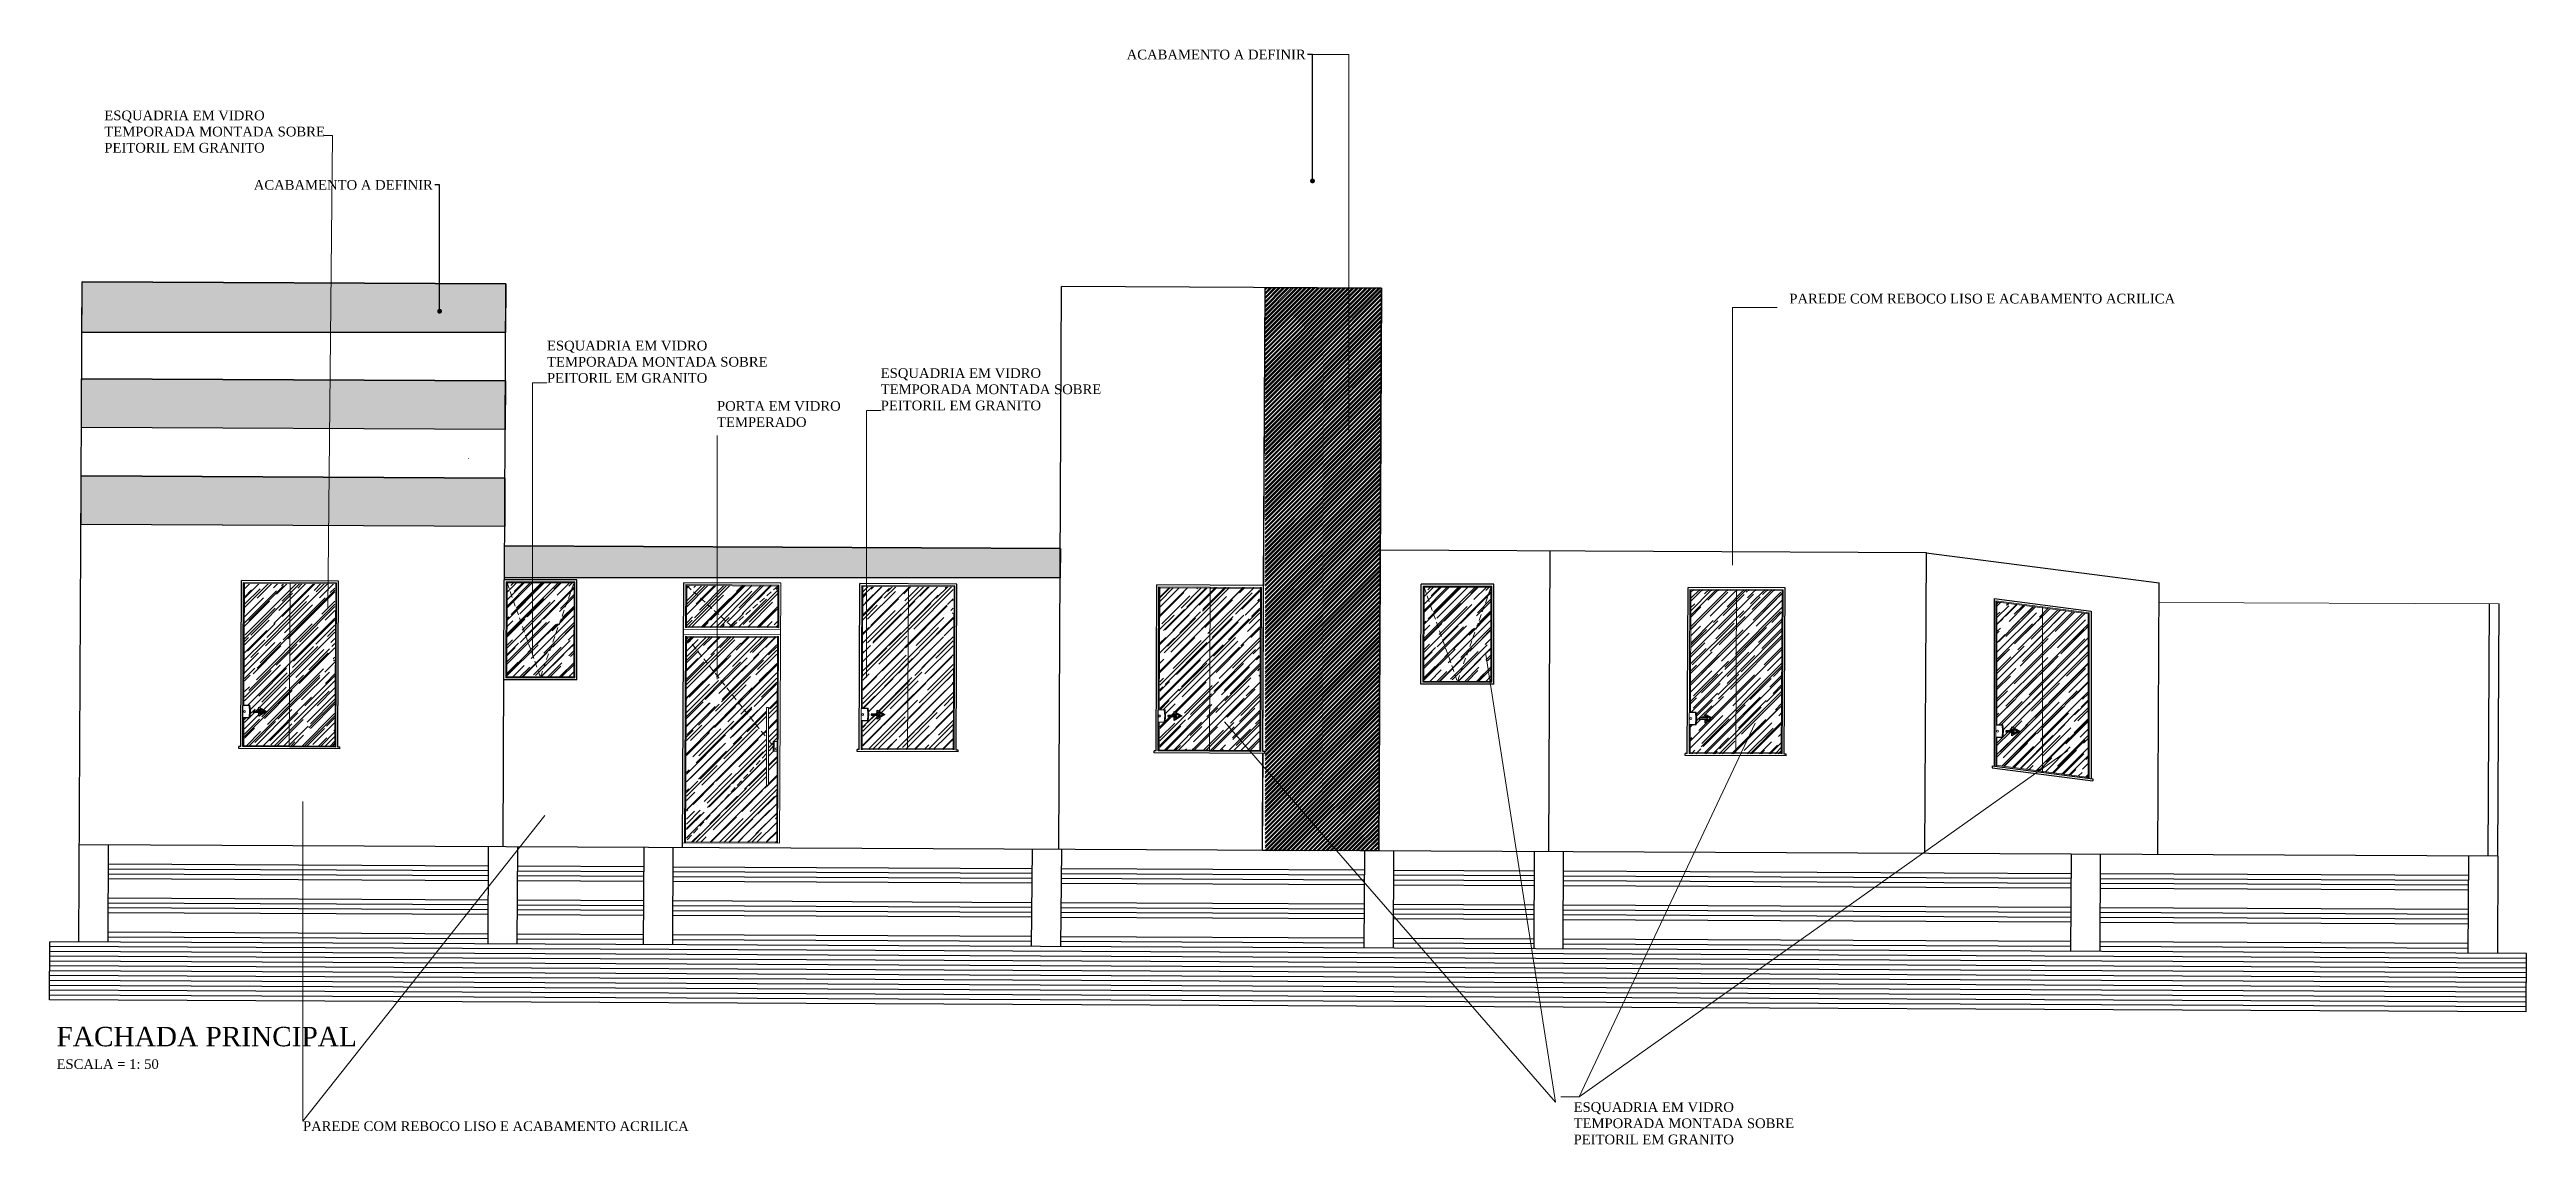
# Model space of a CAD drawing. Header units: millimetres. Extents: x 103208 to 171806, y -164 to 10038.
# Drawn here: x 116632 to 119186, y 2300 to 3428 of the extents above; entities that cross this region are included whole.
import ezdxf
from ezdxf import colors
from ezdxf.entities.mleader import LeaderData, LeaderLine
from ezdxf.math import Vec2, Vec3

# ---------------------------------------------------------------- set-up
doc = ezdxf.new("R2010")
doc.units = ezdxf.units.MM
doc.linetypes.add('HIDDEN', pattern=[9.525, 6.35, -3.175])
for name, color, linetype in [('01', 1, 'Continuous'), ('ACESSORIOS', 2, 'Continuous'), ('Grama', 84, 'Continuous'), ('JANELA', 2, 'Continuous'), ('Piso', 55, 'Continuous'), ('Texto', 2, 'Continuous')]:
    doc.layers.add(name, color=color, linetype=linetype)
for name, color, linetype, lineweight in [('Fachadas - Varanda', 3, 'Continuous', 30), ('Hachura', 1, 'Continuous', 9), ('MURO', 3, 'Continuous', 0), ('Pilares Sub-solo', 7, 'Continuous', 70), ('Pisos Externos', 15, 'Continuous', 9), ('Portas - Janelas', 2, 'Continuous', 20), ('Projeção Portas', 55, 'HIDDEN', 5)]:
    doc.layers.add(name, color=color, linetype=linetype, lineweight=lineweight)
doc.styles.get("Standard").update_dxf_attribs({"font": 'arial.ttf'})
doc.styles.add('Valéria', font='romantic.ttf', dxfattribs={"height": 10})

msp = doc.modelspace()

# ---------------------------------------------------------------- texts
at = {"char_height": 10, "attachment_point": 1}
for s, insert, width in [('{\\fRomantic|b0|i0|c2|p2;\\C2;ESQUADRIA EM VIDRO \\PTEMPORADA MONTADA SOBRE\\PPEITORIL EM GRANITO}', (116688.02361, 3364.83608), 224.6255116), ('{\\fRomantic|b0|i0|c2|p2;\\C2;PAREDE COM REBOCO LISO E ACABAMENTO ACRILICA}', (118425.51723, 3176.06324, -768.95785), 395.0177353), ('{\\fRomantic|b0|i0|c2|p2;\\C2;ESQUADRIA EM VIDRO \\PTEMPORADA MONTADA SOBRE\\PPEITORIL EM GRANITO}', (117144.44287, 3127.65093, 81487.70464), 224.6255116), ('{\\fRomantic|b0|i0|c2|p2;\\C2;ESQUADRIA EM VIDRO \\PTEMPORADA MONTADA SOBRE\\PPEITORIL EM GRANITO}', (117488.58412, 3099.3039), 224.6255116), ('{\\fRomantic|b0|i0|c2|p2;\\C2;PORTA EM VIDRO\\PTEMPERADO}', (117319.74222, 3065.45124, 2382.7861), 125.3482265), ('{\\fRomantic|b0|i0|c2|p2;\\C2;ESQUADRIA EM VIDRO \\PTEMPORADA MONTADA SOBRE\\PPEITORIL EM GRANITO}', (118203.01093, 2343.01133, -124982.13117), 224.6255116), ('{\\fRomantic|b0|i0|c2|p2;\\C2;PAREDE COM REBOCO LISO E ACABAMENTO ACRILICA}', (116892.81855, 2323.33787, -768.95785), 395.0177353)]:
    msp.add_mtext(s, dxfattribs=dict(at, insert=insert, width=width))
at = {"layer": 'Texto', "insert": (116638.71463, 2420.65712), "char_height": 10, "width": 316.552245, "attachment_point": 1, "style": 'Valéria'}
msp.add_mtext('{\\H2x;\\C5;FACHADA PRINCIPAL \\P\\H0.5x;\\C2;ESCALA = 1: 50 }', dxfattribs=at)

# ---------------------------------------------------------------- blocks, each defined once
blk = doc.blocks.new('_Dot')
at = {"color": 0, "linetype": 'ByBlock', "lineweight": -2}
blk.add_line((-0.5, 0), (-1, 0), dxfattribs=at)
at = {"color": 0, "linetype": 'ByBlock', "const_width": 0.5}
blk.add_lwpolyline([(-0.25, 0, 1), (0.25, 0, 1)], format="xyb", close=True, dxfattribs=at)

# ---------------------------------------------------------------- hatches: boundary and pattern name
h = msp.add_hatch()
h.set_pattern_fill('ANGLE', color=42)
h.set_pattern_definition([(0, (0, 0), (0, 6.985), [5.08, -1.905]), (90, (0, 0), (-6.985, 4e-16), [5.08, -1.905])])
h.paths.add_polyline_path([(116665.03915, 3188.27107), (117102.03418, 3186.18813), (117101.79586, 3136.1887), (116664.81762, 3136.1887)])
h.paths.add_polyline_path([(116664.5625, 3088.2722), (117101.55754, 3086.18926), (117101.31921, 3036.18983), (116664.32418, 3038.27277)])
h.paths.add_polyline_path([(116664.08586, 2988.27334), (117101.08089, 2986.1904), (117100.84257, 2936.19097), (116664.08586, 2938.27277)])
h = msp.add_hatch()
h.set_pattern_fill('STEEL', color=42)
h.set_pattern_definition([(45, (0, 0), (-2.24506403, 2.24506403), []), (45, (0, 1.5875), (-2.24506403, 2.24506403), [])])
h.paths.add_polyline_path([(117884.82529, 3182.45695), (118005.12392, 3181.88355), (118002.35938, 2601.89014), (117884.82529, 2601.89014)])
h = msp.add_hatch()
h.set_pattern_fill('ANGLE', color=42)
h.set_pattern_definition([(0, (-0.572, -119.9986), (0, 6.985), [5.08, -1.905]), (90, (-0.572, -119.9986), (-6.985, 4e-16), [5.08, -1.905])])
h.paths.add_polyline_path([(117101.25813, 2915.71932), (117674.19561, 2912.98841), (117673.85315, 2884.30991), (117100.90266, 2884.30991)])
at = {"layer": 'Grama', "transparency": 33554559}
h = msp.add_hatch(dxfattribs=at)
h.set_pattern_fill('AR-RROOF', color=33, scale=0.4, angle=45)
h.set_pattern_definition([(45, (-24365.699, 1038.868), (8.6210459, 22.9894557), [152.4, -20.32, 50.8, -10.16]), (45, (-24359.737, 1052.015), (-16.7391974, 2.3707876), [30.48, -3.3528, 60.96, -7.62]), (45, (-24368.214, 1048.566), (32.54444818, 42.17128274), [81.28, -14.224, 40.64, -10.16])])
h.paths.add_polyline_path([(117288.55445, 2875.29556), (117382.35319, 2875.29556), (117382.35319, 2832.84799), (117288.55445, 2832.84799)])
edge = h.paths.add_edge_path()
edge.add_arc((116832.39959, 2745.4754), 1, 279.20916628, 440.79083373)
edge.add_line((116832.55963, 2746.46251), (116832.55963, 2744.48829))
h.paths.add_polyline_path([(116848.46889, 2742.81497), (116853.07689, 2745.4754), (116848.46889, 2748.13583), (116848.46889, 2746.0514), (116847.31689, 2746.0514), (116847.31689, 2750.13115), (116855.38089, 2745.4754), (116847.31689, 2740.81965), (116847.31689, 2744.8994), (116848.46889, 2744.8994)])
h.paths.add_polyline_path([(116837.19762, 2739.2754), (116832.55963, 2739.2754), (116832.55963, 2710.02291), (116925.76256, 2710.02291), (116925.76256, 2877.46906), (116832.55963, 2877.46906), (116832.55963, 2751.6754), (116837.19762, 2751.6754), (116837.72267, 2745.4754)])
h.paths.add_polyline_path([(117370.74306, 2749.84468), (117372.74306, 2749.84468), (117372.74306, 2669.84468), (117370.74306, 2669.84468)])
h.paths.add_polyline_path([(117381.29504, 2704.84467), (117377.74307, 2704.84467), (117377.74307, 2714.84467), (117381.29504, 2714.84467), (117381.29504, 2822.29616), (117288.30183, 2822.29616), (117288.30183, 2610.85051), (117381.29504, 2610.85051)])
edge = h.paths.add_edge_path()
edge.add_arc((117469.99224, 2742.43631), 1, 279.21512532, 440.78487468)
edge.add_line((117470.15238, 2743.4234), (117470.15238, 2741.44922))
h.paths.add_polyline_path([(117487.21354, 2743.01231), (117487.21354, 2741.86031), (117478.57354, 2741.86031), (117478.57354, 2743.01231)])
h.paths.add_polyline_path([(117484.90954, 2743.01231), (117484.90954, 2747.09206), (117492.97354, 2742.43631), (117484.90954, 2737.78056), (117484.90954, 2741.86031), (117486.06154, 2741.86031), (117486.06154, 2739.77588), (117490.66954, 2742.43631), (117486.06154, 2745.09674), (117486.06154, 2743.01231)])
h.paths.add_polyline_path([(117470.15238, 2748.93631), (117475.64821, 2748.93631), (117476.19866, 2742.43631), (117475.64821, 2735.93631), (117470.15238, 2735.93631), (117470.15238, 2706.98382), (117563.35532, 2706.98382), (117563.35532, 2874.42997), (117470.15238, 2874.42997)])
edge = h.paths.add_edge_path()
edge.add_arc((117776.18887, 2740.97682), 1, 279.20916627, 440.79083373)
edge.add_line((117776.34891, 2741.96393), (117776.34891, 2739.98971))
h.paths.add_polyline_path([(117796.86617, 2740.97682), (117792.25817, 2743.63725), (117792.25817, 2741.55282), (117791.10617, 2741.55282), (117791.10617, 2745.63258), (117799.17017, 2740.97682), (117791.10617, 2736.32107), (117791.10617, 2740.40082), (117792.25817, 2740.40082), (117792.25817, 2738.31639)])
h.paths.add_polyline_path([(117784.77017, 2740.40082), (117784.77017, 2741.55282), (117793.41017, 2741.55282), (117793.41017, 2740.40082)])
h.paths.add_polyline_path([(117781.84483, 2734.47682), (117776.34891, 2734.47682), (117776.34891, 2705.47667), (117879.55173, 2705.47667), (117879.55173, 2872.97048), (117776.34891, 2872.97048), (117776.34891, 2747.47683), (117781.84483, 2747.47683), (117782.39529, 2740.97682)])
h = msp.add_hatch(dxfattribs=at)
h.set_pattern_fill('AR-RROOF', color=33, scale=0.4, angle=45)
h.set_pattern_definition([(45, (20213.187, -2652.776), (8.6210459, 22.9894557), [152.4, -20.32, 50.8, -10.16]), (45, (20219.15, -2639.629), (-16.7391974, 2.3707876), [30.48, -3.3528, 60.96, -7.62]), (45, (20210.672, -2643.0774), (32.5444482, 42.17128274), [81.28, -14.224, 40.64, -10.16])])
h.paths.add_polyline_path([(117103.11535, 2781.19275), (117172.11549, 2781.19275), (117172.31433, 2878.19275), (117103.31418, 2878.19275)])
h = msp.add_hatch(dxfattribs=at)
h.set_pattern_fill('AR-RROOF', color=33, scale=0.4, angle=45)
h.set_pattern_definition([(45, (21158.726, -2657.283), (8.6210459, 22.9894557), [152.4, -20.32, 50.8, -10.16]), (45, (21164.689, -2644.136), (-16.7391974, 2.3707876), [30.48, -3.3528, 60.96, -7.62]), (45, (21156.2114, -2647.584), (32.5444482, 42.17128274), [81.28, -14.224, 40.64, -10.16])])
h.paths.add_polyline_path([(118048.65472, 2776.68584), (118117.65486, 2776.68584), (118117.85369, 2873.68584), (118048.85355, 2873.68584)])
h = msp.add_hatch(dxfattribs=at)
h.set_pattern_fill('AR-RROOF', color=33, scale=0.4, angle=45)
h.paths.add_polyline_path([(118418.2177, 2871.36476), (118324.02433, 2871.36476), (118323.42137, 2744.86635), (118329.51536, 2744.86635), (118330.06582, 2738.36635), (118329.51536, 2731.86635), (118323.02432, 2731.86635), (118323.02432, 2701.9091), (118418.2177, 2701.9091)])
h.paths.add_polyline_path([(118338.7767, 2743.0221), (118346.8407, 2738.36635), (118338.7767, 2733.7106), (118338.7767, 2737.79035), (118332.4407, 2737.79035), (118332.4407, 2738.94235), (118338.7767, 2738.94235)], flags=16)
h = msp.add_hatch(dxfattribs=at)
h.set_pattern_fill('AR-RROOF', color=33, scale=0.4, angle=45)
h.set_pattern_definition([(45, (-17167.139, 791.13), (8.6210459, 22.9894557), [152.4, -20.32, 50.8, -10.16]), (45, (-17161.176, 804.277), (-16.7391974, 2.3707876), [30.48, -3.3528, 60.96, -7.62]), (45, (-17169.654, 800.8283), (32.54444818, 42.17128274), [81.28, -14.224, 40.64, -10.16])])
h.paths.add_polyline_path([(118733.57554, 2846.28208), (118639.57554, 2858.4874), (118639.57554, 2731.70695), (118645.66954, 2731.70695), (118646.22, 2725.20695), (118645.66954, 2718.70695), (118639.57554, 2718.70695), (118639.57554, 2690.08553), (118733.57554, 2677.8802)])
h.paths.add_polyline_path([(118654.93088, 2729.8627), (118662.99488, 2725.20695), (118654.93088, 2720.5512), (118654.93088, 2724.63095), (118648.59488, 2724.63095), (118648.59488, 2725.78295), (118654.93088, 2725.78295)], flags=16)

# ---------------------------------------------------------------- linework, layer by layer
for p, q in [((116661.79796, 2508.27879, 9056.04215), (116665.03915, 3188.27107, 9056.04215)), ((117102.03418, 3186.18813, 1586.93176), (116665.03915, 3188.27107)), ((117100.58042, 2881.19275, 9056.04215), (117102.03418, 3186.18813, 9056.04215)), ((117672.36313, 2603.46306, 9056.04215), (117675.12767, 3183.45648, 9056.04215)), ((118005.12392, 3181.88355, 4866.46968), (117675.12767, 3183.45648, 3668.10016)), ((117883.36199, 2875.46044, 4429.60952), (117884.82529, 3182.45695, 4429.60952)), ((118002.35938, 2601.89014, 9056.04215), (118005.12392, 3181.88355, 9056.04215)), ((117101.79586, 3136.1887, 1586.93176), (116664.80082, 3136.1887)), ((117101.55754, 3086.18926, 1586.93176), (116664.5625, 3088.2722)), ((117101.31921, 3036.18983, 1586.93176), (116664.32418, 3038.27277)), ((117101.08089, 2986.1904, 1586.93176), (116664.08586, 2988.27334)), ((117100.84257, 2936.19097, 1586.93176), (116663.84753, 2938.2739)), ((117673.84073, 2913.45954, 3668.10016), (117100.74724, 2916.19119, 1586.93176)), ((118566.83059, 2909.2031, 6910.96071), (118003.83698, 2911.88661, 4866.46968)), ((118177.3574, 2601.05601, 9056.04215), (118178.83499, 2911.05249, 9056.04215)), ((118565.35299, 2599.20663, 9056.04215), (118566.83059, 2909.2031, 9056.04215)), ((118566.70821, 2909.21899, 6906.34034), (118806.68487, 2878.0595, 15967.00286)), ((117673.69774, 2883.45988, 3668.10016), (117100.59123, 2883.45988, 1586.36506)), ((118805.35026, 2598.06268, 9056.04215), (118806.68487, 2878.0595, 9056.04215)), ((117099.26964, 2606.19472, 9056.04215), (117100.12408, 2785.45272, 9056.04215)), ((117882.45205, 2702.46281, 4429.29961), (117881.97541, 2602.46395, 4429.29961)), ((119156.04628, 2596.39108, 9056.04215), (116662.27461, 2608.27765)), ((116691.79762, 2508.1358, 9056.04215), (116692.27427, 2608.13466, 9056.04215)), ((117083.79317, 2506.26735, 9056.04215), (117084.26981, 2606.26621, 9056.04215)), ((117113.79283, 2506.12435, 9056.04215), (117114.26947, 2606.12322, 9056.04215)), ((117244.26799, 2605.50358, 2167.95941), (117243.79135, 2505.50472, 2167.95941)), ((117274.26765, 2605.36059, 2167.95941), (117273.79101, 2505.36172, 2167.95941)), ((117084.15065, 2581.2665, 1532.46042), (116692.1551, 2583.13494, 108.94268)), ((117084.17448, 2586.26644, 1532.46042), (116692.17894, 2588.13489, 108.94268)), ((117244.14883, 2580.50386, 2113.48806), (117114.15031, 2581.1235, 1641.4031)), ((117244.17267, 2585.50381, 2113.48806), (117114.17414, 2586.12345, 1641.4031)), ((117644.60365, 2578.5951, 3567.72532), (117274.14849, 2580.36087, 2222.43075)), ((117644.65556, 2583.5949, 3567.82729), (117274.17233, 2585.36081, 2222.43075)), ((117644.86408, 2603.67838, 6316.67837), (117643.82584, 2503.68219, 3620.66795)), ((117674.86247, 2603.36691, 6316.67837), (117673.82422, 2503.37072, 3620.66795)), ((117987.26422, 2581.96186, 4811.99834), (117674.65569, 2583.45191, 3676.77169)), ((117987.35955, 2601.96163, 4866.46968), (117986.88291, 2501.96277, 4866.46968)), ((118017.35921, 2601.81864, 4866.46968), (118016.88257, 2501.81978, 4866.46968)), ((118162.26224, 2581.12773, 5447.49733), (118017.26388, 2581.81887, 4920.94102)), ((118162.35757, 2601.1275, 5501.96867), (118161.88092, 2501.12864, 5501.96867)), ((118192.35722, 2600.98451, 5501.96867), (118191.88058, 2500.98565, 5501.96867)), ((118715.95595, 2578.48855, 7458.21612), (118192.2619, 2580.98474, 5556.44001)), ((118716.05128, 2598.48832, 7512.68747), (118715.57463, 2498.48946, 7512.68747)), ((118746.05094, 2598.34533, 7512.68747), (118745.57429, 2498.34646, 7512.68747)), ((119125.56997, 2496.53521, 9056.04215), (119126.04662, 2596.53408, 9056.04215)), ((119156.04628, 2596.39108, 9056.04215), (119155.56963, 2496.39222, 9056.04215)), ((117084.10299, 2571.26661, 1532.46042), (116692.10744, 2573.13506, 108.94268)), ((117084.12682, 2576.26655, 1532.46042), (116692.13127, 2578.135, 108.94268)), ((117244.10117, 2570.50398, 2113.48806), (117114.10265, 2571.12362, 1641.4031)), ((117244.125, 2575.50392, 2113.48806), (117114.12648, 2576.12356, 1641.4031)), ((117644.49982, 2568.59548, 3567.52138), (117274.10083, 2570.36098, 2222.43075)), ((117644.55173, 2573.59529, 3567.62335), (117274.12466, 2575.36093, 2222.43075)), ((117987.19273, 2566.96203, 4811.99834), (117674.49996, 2568.45248, 3676.46578)), ((117987.21656, 2571.96197, 4811.99834), (117674.55187, 2573.45229, 3676.56775)), ((117987.24039, 2576.96192, 4811.99834), (117674.60378, 2578.4521, 3676.66972)), ((118162.19074, 2566.1279, 5447.49733), (118017.19239, 2566.81904, 4920.94102)), ((118162.21457, 2571.12784, 5447.49733), (118017.21622, 2571.81898, 4920.94102)), ((118162.2384, 2576.12779, 5447.49733), (118017.24005, 2576.81892, 4920.94102)), ((118715.88445, 2563.48872, 7458.21612), (118192.1904, 2565.98491, 5556.44001)), ((118715.90828, 2568.48866, 7458.21612), (118192.21423, 2570.98485, 5556.44001)), ((118715.93211, 2573.48861, 7458.21612), (118192.23806, 2575.98479, 5556.44001)), ((119125.87979, 2561.53448, 8947.09947), (118745.88411, 2563.34573, 7567.15881)), ((119125.90362, 2566.53442, 8947.09947), (118745.90794, 2568.34567, 7567.15881)), ((119125.92746, 2571.53436, 8947.09947), (118745.93177, 2573.34561, 7567.15881)), ((119125.95129, 2576.5343, 8947.09947), (118745.95561, 2578.34556, 7567.15881)), ((117083.93616, 2536.26701, 1532.46042), (116691.94061, 2538.13546, 108.94268)), ((117083.95999, 2541.26695, 1532.46042), (116691.96445, 2543.1354, 108.94268)), ((117083.98383, 2546.26689, 1532.46042), (116691.98828, 2548.13534, 108.94268)), ((117084.00766, 2551.26684, 1532.46042), (116692.01211, 2553.13528, 108.94268)), ((117243.93434, 2535.50438, 2113.48806), (117113.93582, 2536.12401, 1641.4031)), ((117243.95818, 2540.50432, 2113.48806), (117113.95965, 2541.12396, 1641.4031)), ((117243.98201, 2545.50426, 2113.48806), (117113.98348, 2546.1239, 1641.4031)), ((117244.00584, 2550.50421, 2113.48806), (117114.00732, 2551.12384, 1641.4031)), ((117644.13644, 2533.59681, 3566.80758), (117273.934, 2535.36138, 2222.43075)), ((117644.18835, 2538.59662, 3566.90955), (117273.95783, 2540.36133, 2222.43075)), ((117644.24026, 2543.59643, 3567.01152), (117273.98167, 2545.36127, 2222.43075)), ((117644.29217, 2548.59624, 3567.11349), (117274.0055, 2550.36121, 2222.43075)), ((117987.0259, 2531.96243, 4811.99834), (117674.13657, 2533.45382, 3675.75198)), ((117987.04973, 2536.96237, 4811.99834), (117674.18848, 2538.45362, 3675.85395)), ((117987.07357, 2541.96231, 4811.99834), (117674.24039, 2543.45343, 3675.95592)), ((117987.0974, 2546.96226, 4811.99834), (117674.29231, 2548.45324, 3676.05789)), ((118162.02391, 2531.1283, 5447.49733), (118017.02556, 2531.81943, 4920.94102)), ((118162.04775, 2536.12824, 5447.49733), (118017.04939, 2536.81938, 4920.94102)), ((118162.07158, 2541.12819, 5447.49733), (118017.07323, 2541.81932, 4920.94102)), ((118162.09541, 2546.12813, 5447.49733), (118017.09706, 2546.81926, 4920.94102)), ((118715.71762, 2528.48912, 7458.21612), (118192.02357, 2530.98531, 5556.44001)), ((118715.74146, 2533.48906, 7458.21612), (118192.04741, 2535.98525, 5556.44001)), ((118715.76529, 2538.489, 7458.21612), (118192.07124, 2540.98519, 5556.44001)), ((118715.78912, 2543.48895, 7458.21612), (118192.09507, 2545.98514, 5556.44001)), ((119125.7368, 2531.53482, 8947.09947), (118745.74112, 2533.34607, 7567.15881)), ((119125.76063, 2536.53476, 8947.09947), (118745.76495, 2538.34601, 7567.15881)), ((119125.78446, 2541.5347, 8947.09947), (118745.78878, 2543.34595, 7567.15881)), ((119185.54546, 2491.24928, 9164.98484), (116631.77447, 2503.42184, -108.94268)), ((117083.817, 2511.26729, 1532.46042), (116691.82145, 2513.13574, 108.94268)), ((117083.84083, 2516.26723, 1532.46042), (116691.84528, 2518.13568, 108.94268)), ((117243.81518, 2510.50466, 2113.48806), (117113.81666, 2511.1243, 1641.4031)), ((117243.83901, 2515.5046, 2113.48806), (117113.84049, 2516.12424, 1641.4031)), ((117643.87688, 2508.59776, 3566.29772), (117273.81484, 2510.36167, 2222.43075)), ((117643.92879, 2513.59757, 3566.3997), (117273.83867, 2515.36161, 2222.43075)), ((117986.90674, 2506.96271, 4811.99834), (117673.87701, 2508.45477, 3675.24213)), ((117986.93057, 2511.96265, 4811.99834), (117673.92892, 2513.45458, 3675.3441)), ((118161.90475, 2506.12858, 5447.49733), (118016.9064, 2506.81972, 4920.94102)), ((118161.92859, 2511.12853, 5447.49733), (118016.93023, 2511.81966, 4920.94102)), ((118715.59846, 2503.4894, 7458.21612), (118191.90441, 2505.98559, 5556.44001)), ((118715.6223, 2508.48934, 7458.21612), (118191.92824, 2510.98553, 5556.44001)), ((119125.59381, 2501.53516, 8947.09947), (118745.59812, 2503.34641, 7567.15881)), ((119125.61764, 2506.5351, 8947.09947), (118745.62195, 2508.34635, 7567.15881)), ((119125.71297, 2526.53487, 8947.09947), (118745.71728, 2528.34612, 7567.15881)), ((119185.4263, 2466.24957, 9164.98484), (116631.65531, 2478.42212, -108.94268)), ((119185.45013, 2471.24951, 9164.98484), (116631.67914, 2483.42207, -108.94268)), ((119185.47396, 2476.24945, 9164.98484), (116631.70297, 2488.42201, -108.94268)), ((119185.4978, 2481.2494, 9164.98484), (116631.72681, 2493.42195, -108.94268)), ((119185.52163, 2486.24934, 9164.98484), (116631.75064, 2498.4219, -108.94268)), ((118176.88075, 2501.05714, 5501.96867), (118176.88075, 2501.05714, 5501.96867)), ((119185.30714, 2441.24985, 9164.98484), (116631.53615, 2453.42241, -108.94268)), ((119185.33097, 2446.24979, 9164.98484), (116631.55998, 2458.42235, -108.94268)), ((119185.3548, 2451.24974, 9164.98484), (116631.58381, 2463.42229, -108.94268)), ((119185.37863, 2456.24968, 9164.98484), (116631.60764, 2468.42224, -108.94268)), ((119185.40247, 2461.24962, 9164.98484), (116631.63148, 2473.42218, -108.94268))]:
    msp.add_line(p, q)
msp.add_lwpolyline([(116665.03915, 3188.27107), (117102.03418, 3186.18813), (117101.79586, 3136.1887), (116664.81762, 3136.1887)], close=True)
at = {"elevation": 4429.60952}
msp.add_lwpolyline([(117882.70746, 2704.41317), (117884.82529, 3182.45695), (118005.12392, 3181.88355), (118002.35938, 2601.89014), (117882.2558, 2602.46261), (117882.69881, 2702.46163)], dxfattribs=at)
for points, elevation in [([(116664.5625, 3088.2722), (117101.55754, 3086.18926), (117101.31921, 3036.18983), (116664.32418, 3038.27277)], 0), ([(116664.08586, 2988.27334), (117101.08089, 2986.1904), (117100.84257, 2936.19097), (116664.08586, 2938.27277)], 0), ([(117100.74724, 2916.19119), (117673.84073, 2913.45954), (117673.69774, 2883.45988), (117100.74724, 2883.45988)], 1586.93176)]:
    msp.add_lwpolyline(points, close=True, dxfattribs=dict(elevation=elevation))
at = {"layer": '01'}
for p, q in [((116830.75888, 2709.47573, 9056.04215), (116831.56441, 2878.47381, 9056.04215)), ((116926.75778, 2709.01815, 9056.04215), (116927.56331, 2878.01623, 9056.04215)), ((117774.54815, 2704.97716, 12483.37898), (117775.35368, 2873.97524, 12483.37898)), ((116926.75778, 2709.01815, 958.69562), (116830.75888, 2709.47573, 610.07903)), ((117880.54695, 2704.47191, 4422.34667), (117774.54815, 2704.97716, 4037.41586))]:
    msp.add_line(p, q, dxfattribs=at)
at = {"layer": 'ACESSORIOS'}
for p, q in [((116929.57282, 2880.00668, 965.95846), (116829.57396, 2880.48332, 602.81618)), ((116928.75776, 2709.00862, 9056.04215), (116929.57282, 2880.00668, 9056.04215)), ((117100.10919, 2778.19275, 1587.00338), (117100.32033, 2881.19275, 1587.00338)), ((117175.32118, 2881.19227, 5201.76298), (117100.32033, 2881.19275, 1587.00338)), ((117175.10935, 2778.19275, 1587.00338), (117175.32048, 2881.19275, 1587.00338)), ((117385.56764, 2877.83318, 2621.88725), (117285.56878, 2878.30982, 2258.74497)), ((117466.35185, 2706.48664, 9056.04215), (117467.16672, 2877.44423, 9056.04215)), ((117567.16558, 2876.96759, 3281.35363), (117467.16672, 2877.44423, 2918.21135)), ((117566.35006, 2705.8724, 9056.04215), (117567.16558, 2876.96759, 9056.04215)), ((117772.54818, 2704.98669, 9056.04215), (117773.36324, 2875.98475, 9056.04215)), ((117882.5467, 2704.41394, 9056.04215), (117883.36199, 2875.46044, 9056.04215)), ((118045.64856, 2773.68584, 5020.69559), (118045.85969, 2876.68584, 5020.69559)), ((118120.86054, 2876.68536, 8635.45518), (118045.85969, 2876.68584, 5020.69559)), ((118120.64872, 2773.68584, 5020.69559), (118120.85985, 2876.68584, 5020.69559)), ((118320.219, 2702.41668, 8106.87756), (118321.03387, 2873.37427, 8106.87756)), ((118421.03274, 2872.89763, 2332.18904), (118321.03387, 2873.37427, 1969.04676)), ((118420.21721, 2701.80244, 8106.87756), (118421.03274, 2872.89763, 8106.87756)), ((118636.57554, 2861.90212, 3375.00113), (118736.57554, 2848.91773, 7150.64447)), ((118636.57554, 2861.90212, 5231.5229), (118636.57554, 2689.46666, 6062.8617)), ((118736.57554, 2848.91773, 5294.1227), (118736.57554, 2676.48228, 6125.4615)), ((117175.11003, 2778.19218, 120010.52327), (117100.10918, 2778.19267, 116395.76368)), ((118120.64939, 2773.68527, 123444.21548), (118045.64855, 2773.68575, 119829.45588)), ((117568.34096, 2703.96002, 3288.61648), (117464.34215, 2704.45573, 2910.94851)), ((117884.53737, 2702.45287, 4436.87236), (117770.53867, 2702.99625, 4022.89017)), ((118422.20812, 2699.89006, 2339.45189), (118318.2093, 2700.38577, 1961.78392)), ((118634.57554, 2689.72635, 4130.82706), (118738.57554, 2676.22259, 8057.49613)), ((118634.57554, 2689.72635, 6061.6097), (118634.57554, 2687.70956, 6071.33297)), ((118634.57554, 2687.70956, 4140.55032), (118738.57554, 2674.2058, 8067.21939)), ((118738.57554, 2676.22259, 6126.71349), (118738.57554, 2674.2058, 6136.43675)), ((116631.51232, 2448.42246, 9056.04215), (116631.7983, 2508.42178, 9056.04215)), ((119185.56929, 2496.24923, 9164.98484), (116631.7983, 2508.42178, -108.94268)), ((119185.28331, 2436.24991, 9056.04215), (119185.56929, 2496.24923, 9056.04215)), ((119185.28331, 2436.24991, 9164.98484), (116631.51232, 2448.42246, -108.94268))]:
    msp.add_line(p, q, dxfattribs=at)
at = {"layer": 'Fachadas - Varanda'}
for p, q in [((117284.26754, 2605.31292, 9056.04215), (117285.56878, 2878.30982, 9056.04215)), ((119146.04639, 2596.43875, 9056.04215), (119147.28567, 2856.4358, 9056.04215)), ((119156.04628, 2596.39108, 9056.04215), (119157.28555, 2856.38813, 9056.04215))]:
    msp.add_line(p, q, dxfattribs=at)
at = {"layer": 'Hachura'}
for p, q in [((116927.56331, 2878.01623, 958.69562), (116831.56441, 2878.47381, 610.07903)), ((117102.1133, 2780.19275, 1587.00338), (117102.31623, 2879.19275, 1587.00338)), ((117173.31638, 2879.19275, 106570.76368), (117102.31623, 2879.19275, 106570.76368)), ((117173.11345, 2780.19275, 1587.00338), (117173.31638, 2879.19275, 1587.00338)), ((117287.3495, 2832.30081, 9056.04215), (117287.55923, 2876.30031, 9056.04215)), ((117383.55813, 2875.84273, 2614.62441), (117287.55923, 2876.30031, 2266.00782)), ((117383.34841, 2831.84323, 9056.04215), (117383.55813, 2875.84273, 9056.04215)), ((117468.35163, 2706.43664, 9056.04215), (117469.15716, 2875.43472, 9056.04215)), ((117565.15607, 2874.97715, 3274.09079), (117469.15716, 2875.43472, 2925.4742)), ((117564.35054, 2705.97906, 9056.04215), (117565.15607, 2874.97715, 9056.04215)), ((117881.35248, 2873.46999, 4422.34667), (117775.35368, 2873.97524, 4037.41586)), ((117880.54695, 2704.47191, 9056.04215), (117881.35248, 2873.46999, 9056.04215)), ((118047.65266, 2775.68584, 5020.69559), (118047.8556, 2874.68584, 5020.69559)), ((118118.85575, 2874.68584, 110004.45588), (118047.8556, 2874.68584, 110004.45588)), ((118118.65281, 2775.68584, 5020.69559), (118118.85575, 2874.68584, 5020.69559)), ((118322.21879, 2702.36668, 8106.87756), (118323.02432, 2871.36476, 8106.87756)), ((118419.02323, 2870.90718, 2324.9262), (118323.02432, 2871.36476, 1976.30961)), ((118418.2177, 2701.9091, 8106.87756), (118419.02323, 2870.90718, 8106.87756)), ((118638.57554, 2859.62564, 3460.23726), (118734.57554, 2847.16063, 7084.85486)), ((118638.57554, 2859.62564, 5242.49816), (118638.57554, 2689.20698, 6064.1137)), ((118734.57554, 2847.16063, 5302.59396), (118734.57554, 2676.74196, 6124.2095)), ((117286.29135, 2610.30333, 9056.04215), (117287.3066, 2823.30091, 9056.04215)), ((117383.30551, 2822.84333, 2614.62441), (117287.3066, 2823.30091, 2266.00782)), ((117383.34841, 2831.84323, 2614.62441), (117287.3495, 2832.30081, 2266.00782)), ((117382.29026, 2609.84575, 9056.04215), (117383.30551, 2822.84333, 9056.04215)), ((117173.11345, 2780.19275, 106570.76368), (117102.1133, 2780.19275, 106570.76368)), ((118118.65281, 2775.68584, 110004.45588), (118047.65266, 2775.68584, 110004.45588)), ((117564.35054, 2705.97906, 3274.09079), (117468.35163, 2706.43664, 2925.4742)), ((118418.2177, 2701.9091, 2324.9262), (118322.21879, 2702.36668, 1976.30961)), ((117384.29024, 2609.83622, 2621.88725), (117284.29137, 2610.31287, 2258.74497))]:
    msp.add_line(p, q, dxfattribs=at)
at = {"layer": 'JANELA'}
for p, q in [((116828.7589, 2709.48526, 9056.04215), (116829.57396, 2880.48332, 9056.04215)), ((117883.36199, 2875.46044, 4429.60952), (117773.36324, 2875.98475, 4030.15301)), ((116826.74939, 2707.49482, 9056.04215), (116826.75892, 2709.4948, 9056.04215)), ((116930.74821, 2706.99911, 973.22131), (116826.74939, 2707.49482, 595.55334)), ((116828.7589, 2709.48526, 602.81618), (116826.75892, 2709.4948, 595.55334)), ((116930.75774, 2708.99909, 973.22131), (116928.75776, 2709.00862, 965.95846)), ((116930.74821, 2706.99911, 9056.04215), (116930.75774, 2708.99909, 9056.04215)), ((117464.34215, 2704.45573, 17509.26812), (117464.35187, 2706.49617, 17509.26812)), ((117466.35185, 2706.48664, 9056.04215), (117464.35187, 2706.49617, 9048.77931)), ((117568.35003, 2705.86287, 9063.305), (117566.35006, 2705.8724, 9056.04215)), ((117568.34096, 2703.96002, 17146.12584), (117568.35003, 2705.86287, 17146.12584)), ((117770.53867, 2702.99625, 12483.37898), (117770.5482, 2704.99622, 12483.37898)), ((117772.54818, 2704.98669, 4030.15301), (117770.5482, 2704.99622, 4022.89017)), ((117884.54667, 2704.40441, 9063.305), (117882.5467, 2704.41394, 9056.04215)), ((117884.53737, 2702.45287, 17146.12584), (117884.54667, 2704.40441, 17146.12584)), ((118318.2093, 2700.38577, 16560.10353), (118318.21903, 2702.42621, 16560.10353)), ((118320.219, 2702.41668, 8106.87756), (118318.21903, 2702.42621, 8099.61472)), ((118422.21719, 2701.79291, 8114.14041), (118420.21721, 2701.80244, 8106.87756)), ((118422.20812, 2699.89006, 16196.96125), (118422.21719, 2701.79291, 16196.96125))]:
    msp.add_line(p, q, dxfattribs=at)
at = {"layer": 'MURO'}
msp.add_line((119157.28555, 2856.38813, 9056.04215), (118806.58954, 2858.05972, 7782.50218), dxfattribs=at)
at = {"layer": 'Piso'}
for points, elevation in [([(116840.98089, 2746.0514), (116840.98089, 2744.8994), (116849.62089, 2744.8994), (116849.62089, 2746.0514), (116840.98089, 2746.0514)], 610.07903), ([(116847.31689, 2746.0514), (116847.31689, 2750.13115), (116855.38089, 2745.4754), (116847.31689, 2740.81965), (116847.31689, 2744.8994)], 610.07903), ([(116848.46889, 2746.0514), (116848.46889, 2748.13583), (116853.07689, 2745.4754), (116848.46889, 2742.81497), (116848.46889, 2744.8994)], 610.07903), ([(117478.57354, 2743.01231), (117478.57354, 2741.86031), (117487.21354, 2741.86031), (117487.21354, 2743.01231), (117478.57354, 2743.01231)], 2925.4742), ([(117484.90954, 2743.01231), (117484.90954, 2747.09206), (117492.97354, 2742.43631), (117484.90954, 2737.78056), (117484.90954, 2741.86031)], 2925.4742), ([(117486.06154, 2743.01231), (117486.06154, 2745.09674), (117490.66954, 2742.43631), (117486.06154, 2739.77588), (117486.06154, 2741.86031)], 2925.4742), ([(117784.77017, 2741.55282), (117784.77017, 2740.40082), (117793.41017, 2740.40082), (117793.41017, 2741.55282), (117784.77017, 2741.55282)], 4037.41586), ([(117791.10617, 2741.55282), (117791.10617, 2745.63258), (117799.17017, 2740.97682), (117791.10617, 2736.32107), (117791.10617, 2740.40082)], 4037.41586), ([(117792.25817, 2741.55282), (117792.25817, 2743.63725), (117796.86617, 2740.97682), (117792.25817, 2738.31639), (117792.25817, 2740.40082)], 4037.41586), ([(118332.4407, 2738.94235), (118332.4407, 2737.79035), (118341.0807, 2737.79035), (118341.0807, 2738.94235), (118332.4407, 2738.94235)], 1976.30961), ([(118338.7767, 2738.94235), (118338.7767, 2743.0221), (118346.8407, 2738.36635), (118338.7767, 2733.7106), (118338.7767, 2737.79035)], 1976.30961), ([(118339.9287, 2738.94235), (118339.9287, 2741.02678), (118344.5367, 2738.36635), (118339.9287, 2735.70592), (118339.9287, 2737.79035)], 1976.30961), ([(118648.59488, 2725.78295), (118648.59488, 2724.63095), (118657.23488, 2724.63095), (118657.23488, 2725.78295), (118648.59488, 2725.78295)], 7256.28584), ([(118654.93088, 2725.78295), (118654.93088, 2729.8627), (118662.99488, 2725.20695), (118654.93088, 2720.5512), (118654.93088, 2724.63095)], 7256.28584), ([(118656.08288, 2725.78295), (118656.08288, 2727.86738), (118660.69088, 2725.20695), (118656.08288, 2722.54652), (118656.08288, 2724.63095)], 7256.28584)]:
    msp.add_lwpolyline(points, dxfattribs=dict(at, elevation=elevation))
at = {"layer": 'Pisos Externos'}
for p, q in [((117933.80796, 3422.43108, 3915.61449), (117971.19015, 3422.43108, 3915.61449)), ((117971.19015, 3422.43108, 3915.61449), (117971.19015, 3033.13331, 3915.61449)), ((116914.77305, 3339.2424), (116923.2504, 3338.95999)), ((116923.2504, 3338.95999), (116918.37165, 2852.56859)), ((118412.94592, 3161.96166, -768.95785), (118366.81695, 3161.96166, -768.95785)), ((118366.81695, 3161.96166, -768.95785), (118366.81695, 2896.31667, -768.95785)), ((117144.44287, 3084.1105, 81487.70464), (117129.42013, 3084.1105, 81487.70464)), ((117129.42013, 3084.1105, 81487.77626), (117129.42013, 2804.36826, 81487.77626)), ((117488.58412, 3055.76346), (117473.90726, 3055.76346)), ((117473.96694, 3055.76346), (117473.96694, 2780.64192)), ((117319.84779, 3030.0897, 2382.7861), (117319.84779, 2778.86291, 2382.7861)), ((117063.35602, 3006.37044, -768.95785), (117063.35602, 3005.86023, -768.95785)), ((116927.55855, 2877.01624, 958.69562), (116831.55964, 2877.47382, 610.07903)), ((116831.96146, 2751.9754, 9056.04215), (116832.56439, 2878.46905, 9056.04215)), ((116879.56386, 2878.24502, 784.38732), (116878.75833, 2709.24694, 784.38732)), ((116925.7578, 2709.02292, 9056.04215), (116926.56333, 2878.021, 9056.04215)), ((117173.31433, 2878.19275, 106570.76368), (117102.31418, 2878.19275, 106570.76368)), ((117103.1133, 2780.19275, 1587.00338), (117103.31623, 2879.19275, 1587.00338)), ((117172.11344, 2780.19275, 1587.00338), (117172.31638, 2879.19275, 1587.00338)), ((117383.55337, 2874.84274, 2614.62441), (117287.55446, 2875.30032, 2266.00782)), ((117288.34949, 2832.29604, 9056.04215), (117288.55921, 2876.29554, 9056.04215)), ((117382.34842, 2831.848, 9056.04215), (117382.55815, 2875.8475, 9056.04215)), ((117565.15131, 2873.97716, 3274.09079), (117469.1524, 2874.43474, 2925.4742)), ((117469.55422, 2748.93631, 9056.04215), (117470.15715, 2875.42996, 9056.04215)), ((117517.15185, 2874.20595, 3099.78249), (117516.35585, 2707.20784, 3099.78249)), ((117563.35055, 2705.98383, 9056.04215), (117564.15608, 2874.98191, 9056.04215)), ((117881.34771, 2872.47001, 4422.34667), (117775.34892, 2872.97525, 4037.41586)), ((117775.75074, 2747.47683, 12483.37898), (117776.35367, 2873.97047, 12483.37898)), ((117828.35308, 2873.72262, 4229.88127), (117827.54755, 2704.72454, 4229.88127)), ((117879.54696, 2704.47668, 9056.04215), (117880.35249, 2873.47476, 9056.04215)), ((118118.8537, 2873.68584, 110004.45588), (118047.85355, 2873.68584, 110004.45588)), ((118048.65267, 2775.68584, 5020.69559), (118048.8556, 2874.68584, 5020.69559)), ((118117.65281, 2775.68584, 5020.69559), (118117.85574, 2874.68584, 5020.69559)), ((118419.01846, 2869.9072, 2324.9262), (118323.01955, 2870.36478, 1976.30961)), ((118323.42137, 2744.86635, 8106.87756), (118324.02431, 2871.36, 8106.87756)), ((118371.01901, 2870.13599, 2150.6179), (118370.22301, 2703.13788, 2150.6179)), ((118417.21771, 2701.91387, 8106.87756), (118418.02324, 2870.91195, 8106.87756)), ((118638.57554, 2858.61725, 3465.09889), (118734.57554, 2846.15224, 7089.7165)), ((118639.57554, 2859.4958, 5243.12416), (118639.57554, 2731.70695, 5859.21455)), ((118686.57554, 2853.39314, 5272.54606), (118686.57554, 2682.97447, 6094.1616)), ((118733.57554, 2847.29048, 5301.96797), (118733.57554, 2676.87181, 6123.5835)), ((117287.29134, 2610.29857, 9056.04215), (117288.30659, 2823.29615, 9056.04215)), ((117383.30075, 2821.84335, 2614.62441), (117287.30184, 2822.30092, 2266.00782)), ((117383.35318, 2832.84322, 2614.62441), (117287.35427, 2833.3008, 2266.00782)), ((117381.29027, 2609.85052, 9056.04215), (117382.30552, 2822.8481, 9056.04215)), ((118184.23127, 2343.01133, -124982.13117), (118112.37503, 2804.44658, -116835.38914)), ((117173.1155, 2781.19275, 106570.76368), (117102.11535, 2781.19275, 106570.76368)), ((118118.65486, 2776.68584, 110004.45588), (118047.65471, 2776.68584, 110004.45588)), ((116837.19762, 2739.2754, 610.07903), (116830.89959, 2739.2754, 610.07903)), ((116838.05555, 2738.9754, 610.07903), (116830.89959, 2738.9754, 610.07903)), ((116837.19762, 2751.6754, 610.07903), (116830.96002, 2751.6754, 610.07903)), ((116830.96145, 2751.9754, 610.07903), (116838.05555, 2751.9754, 610.07903)), ((116831.75886, 2709.47097, 9056.04215), (116831.8995, 2738.9754, 9056.04215)), ((116837.72267, 2745.4754, 610.07903), (116837.19762, 2751.6754, 610.07903)), ((116837.19762, 2739.2754, 610.07903), (116837.72267, 2745.4754, 610.07903)), ((116837.74971, 2751.6754, 610.07903), (116838.27476, 2745.4754, 610.07903)), ((116837.74971, 2739.2754, 610.07903), (116838.27476, 2745.4754, 610.07903)), ((116838.05555, 2751.9754, 610.07903), (116838.60601, 2745.4754, 610.07903)), ((116838.60601, 2745.4754, 610.07903), (116838.05555, 2738.9754, 610.07903)), ((117474.79027, 2736.23631, 2925.4742), (117468.49224, 2736.23631, 2925.4742)), ((117475.64821, 2735.93631, 2925.4742), (117468.49224, 2735.93631, 2925.4742)), ((117474.79027, 2748.63631, 2925.4742), (117468.55278, 2748.63631, 2925.4742)), ((117468.55421, 2748.93631, 2925.4742), (117475.64821, 2748.93631, 2925.4742)), ((117469.35162, 2706.43188, 9056.04215), (117469.49225, 2735.93631, 9056.04215)), ((117475.31533, 2742.43631, 2925.4742), (117474.79027, 2748.63631, 2925.4742)), ((117474.79027, 2736.23631, 2925.4742), (117475.31533, 2742.43631, 2925.4742)), ((117475.34236, 2748.63631, 2925.4742), (117475.86741, 2742.43631, 2925.4742)), ((117475.34236, 2736.23631, 2925.4742), (117475.86741, 2742.43631, 2925.4742)), ((117475.64821, 2748.93631, 2925.4742), (117476.19866, 2742.43631, 2925.4742)), ((117476.19866, 2742.43631, 2925.4742), (117475.64821, 2735.93631, 2925.4742)), ((117780.9869, 2734.77683, 4037.41586), (117774.68887, 2734.77683, 4037.41586)), ((117781.84483, 2734.47682, 4037.41586), (117774.68887, 2734.47682, 4037.41586)), ((117780.9869, 2747.17682, 4037.41586), (117774.7493, 2747.17682, 4037.41586)), ((117774.75073, 2747.47683, 4037.41586), (117781.84483, 2747.47683, 4037.41586)), ((117775.54814, 2704.97239, 12483.37898), (117775.68878, 2734.47682, 12483.37898)), ((117781.51195, 2740.97682, 4037.41586), (117780.9869, 2747.17682, 4037.41586)), ((117780.9869, 2734.77683, 4037.41586), (117781.51195, 2740.97682, 4037.41586)), ((117781.53898, 2747.17682, 4037.41586), (117782.06404, 2740.97682, 4037.41586)), ((117781.53898, 2734.77683, 4037.41586), (117782.06404, 2740.97682, 4037.41586)), ((117781.84483, 2747.47683, 4037.41586), (117782.39529, 2740.97682, 4037.41586)), ((117782.39529, 2740.97682, 4037.41586), (117781.84483, 2734.47682, 4037.41586)), ((118184.23127, 2343.01133, -124982.13117), (117843.07357, 2734.83694, -124982.13117)), ((118208.73811, 2348.57528, -768.95785), (118390.11957, 2733.46637)), ((118328.65743, 2744.56635, 1976.30961), (118322.41993, 2744.56635, 1976.30961)), ((118322.42136, 2744.86635, 1976.30961), (118329.51536, 2744.86635, 1976.30961)), ((118329.18248, 2738.36635, 1976.30961), (118328.65743, 2744.56635, 1976.30961)), ((118328.65743, 2732.16635, 1976.30961), (118329.18248, 2738.36635, 1976.30961)), ((118329.20952, 2744.56635, 1976.30961), (118329.73457, 2738.36635, 1976.30961)), ((118329.20952, 2732.16635, 1976.30961), (118329.73457, 2738.36635, 1976.30961)), ((118329.51536, 2744.86635, 1976.30961), (118330.06582, 2738.36635, 1976.30961)), ((118330.06582, 2738.36635, 1976.30961), (118329.51536, 2731.86635, 1976.30961)), ((116926.76255, 2710.01814, 958.69562), (116830.76364, 2710.47572, 610.07903)), ((117382.74307, 2714.84467, 2614.62441), (117377.74307, 2714.84467, 2614.62441)), ((117377.74307, 2714.84467, 2614.62441), (117377.74307, 2704.84467, 2614.62441)), ((117378.74307, 2714.84467, 2614.62441), (117378.74307, 2704.84467, 2614.62441)), ((117564.35531, 2706.97905, 3274.09079), (117468.3564, 2707.43663, 2925.4742)), ((118328.65743, 2732.16635, 1976.30961), (118322.3594, 2732.16635, 1976.30961)), ((118329.51536, 2731.86635, 1976.30961), (118322.3594, 2731.86635, 1976.30961)), ((118323.21878, 2702.36192, 8106.87756), (118323.35941, 2731.86635, 8106.87756)), ((118644.81161, 2731.40695, 7256.28584), (118638.57411, 2731.40695, 7256.28584)), ((118638.57554, 2731.70695, 7256.28584), (118645.66954, 2731.70695, 7256.28584)), ((118644.81161, 2719.00695, 7256.28584), (118638.57554, 2719.00695, 7256.28584)), ((118645.66954, 2718.70695, 7256.28584), (118638.57554, 2718.70695, 7256.28584)), ((118639.57554, 2718.70695, 5921.88963), (118639.57554, 2689.07713, 6064.73969)), ((118645.33667, 2725.20695, 7256.28584), (118644.81161, 2731.40695, 7256.28584)), ((118644.81161, 2719.00695, 7256.28584), (118645.33667, 2725.20695, 7256.28584)), ((118645.3637, 2731.40695, 7256.28584), (118645.88875, 2725.20695, 7256.28584)), ((118645.3637, 2719.00695, 7256.28584), (118645.88875, 2725.20695, 7256.28584)), ((118645.66954, 2731.70695, 7256.28584), (118646.22, 2725.20695, 7256.28584)), ((118646.22, 2725.20695, 7256.28584), (118645.66954, 2718.70695, 7256.28584)), ((117377.74307, 2704.84467, 2614.62441), (117382.74307, 2704.84467, 2614.62441)), ((117880.55172, 2705.4719, 4422.34667), (117774.55292, 2705.97715, 4037.41586)), ((118208.73811, 2348.57528, -768.95785), (118712.50556, 2705.30725)), ((118418.22246, 2702.90909, 2324.9262), (118322.22355, 2703.36667, 1976.30961)), ((118638.57554, 2690.21537, 4276.99117), (118734.57554, 2677.75036, 7901.60877)), ((117372.74306, 2669.84468, 2614.62441), (117370.74306, 2669.84468, 2614.62441)), ((116892.81855, 2323.33787, -768.95785), (116892.81855, 2652.79179, -768.95785)), ((116892.81855, 2323.33787, -768.95785), (117142.32959, 2638.31945, -768.95785)), ((117382.29503, 2610.84574, 2614.62441), (117286.29612, 2611.30332, 2266.00782)), ((118208.73811, 2348.57528, -768.95785), (118189.95845, 2348.57528, -768.95785))]:
    msp.add_line(p, q, dxfattribs=at)
at = {"layer": 'Pisos Externos', "elevation": 2614.62441}
for points in [[(117370.74306, 2669.84468), (117370.74306, 2749.84468), (117372.74306, 2749.84468)], [(117372.74306, 2749.84468), (117372.74306, 2669.84468)]]:
    msp.add_lwpolyline(points, dxfattribs=at)
at = {"layer": 'Pisos Externos'}
for centre in [(116832.39959, 2745.4754, 610.07903), (117469.99224, 2742.43631, 2925.4742), (117776.18887, 2740.97682, 4037.41586), (118323.8594, 2738.36635, 1976.30961), (117380.66679, 2707.04853, 2614.62441), (118640.01358, 2725.20695, 7256.28584)]:
    msp.add_circle(centre, 1, dxfattribs=at)
at = {"layer": 'Portas - Janelas'}
for p, q in [((117384.29024, 2609.83622, 9056.04215), (117385.56764, 2877.83318, 9056.04215)), ((117385.31502, 2824.83378, 2621.88725), (117285.31616, 2825.31042, 2258.74497)), ((117385.33886, 2829.83372, 2621.88725), (117285.33999, 2830.31037, 2258.74497))]:
    msp.add_line(p, q, dxfattribs=at)
at = {"layer": 'Projeção Portas'}
for p, q in [((117103.31418, 2878.19275, 1587.00338), (117137.61542, 2781.19275, 106570.76368)), ((117137.61542, 2781.19275, 106570.76368), (117172.31433, 2878.19275, 1587.00338)), ((117288.55445, 2875.29556, 2269.63924), (117335.35372, 2833.07201, 2440.31611)), ((117335.35372, 2833.07201, 2440.31611), (117382.55338, 2874.84751, 2610.99299)), ((118048.85355, 2873.68584, 5020.69559), (118083.15479, 2776.68584, 110004.45588)), ((118083.15479, 2776.68584, 110004.45588), (118117.85369, 2873.68584, 5020.69559)), ((117288.30183, 2822.29616, 2269.63924), (117370.74306, 2718.64555, 2587.62457)), ((117372.74306, 2716.13102, 2595.3388), (117377.74307, 2709.84467, 2614.62441)), ((117377.74307, 2709.84467, 2614.62441), (117372.74306, 2704.39693, 2595.55324)), ((117370.74306, 2702.21784, 2587.92479), (117287.29611, 2611.29856, 2269.63924))]:
    msp.add_line(p, q, dxfattribs=at)

msp.set_redraw_order([(e.dxf.handle, doc.entitydb.next_handle()) for e in msp.query("TEXT MTEXT ATTDEF DIMENSION ARC_DIMENSION")])  # texts and dimensions are drawn at this point

# ---------------------------------------------------------------- leaders
at = {"layer": 'Pilares Sub-solo'}
ml = msp.add_multileader_mtext('Standard', dxfattribs=at)
ml.set_content('ACABAMENTO A DEFINIR', color=2, style='Valéria')
ml.set_leader_properties(color=15)
ml.set_arrow_properties(name='DOT')
ml.build(insert=Vec2(0, 0))
ml.multileader.update_dxf_attribs({"dogleg_length": 5, "arrow_head_size": 5})
ctx = ml.context
ctx.base_point, ctx.char_height, ctx.arrow_head_size, ctx.plane_origin = Vec3(117744.40856, 3422.43108, 3915.61449), 10, 5, Vec3(117933.80796, 3314.84818, 3915.61449)
ctx.text_align_type = 2
notes = []
notes.append((ctx, [(0, (1, 1, 0), (117933.80796, 3422.43108, 3915.61449), (-1, 0), 5, [(0, [(117933.80796, 3292.34676, 3915.61449)], 0, [])])]))
ctx.mtext.insert, ctx.mtext.alignment, ctx.mtext.flow_direction = Vec3(117926.80796, 3427.53463, 3915.61449), 3, 5
ml = msp.add_multileader_mtext('Standard', dxfattribs=at)
ml.set_content('ACABAMENTO A DEFINIR', color=2, style='Valéria')
ml.set_leader_properties(color=15)
ml.set_arrow_properties(name='DOT')
ml.build(insert=Vec2(0, 0))
ml.multileader.update_dxf_attribs({"dogleg_length": 5, "arrow_head_size": 5})
ctx = ml.context
ctx.base_point, ctx.char_height, ctx.arrow_head_size, ctx.plane_origin = Vec3(116844.33915, 3288.12468), 10, 5, Vec3(117033.73856, 3180.54177)
ctx.text_align_type = 2
notes.append((ctx, [(0, (1, 1, 0), (117033.73856, 3288.12468), (-1, 0), 5, [(0, [(117033.73856, 3158.04035)], 0, [])])]))
ctx.mtext.insert, ctx.mtext.alignment, ctx.mtext.flow_direction = Vec3(117026.73856, 3293.22823), 3, 5
for ctx, leaders in notes:
    for number, flags, end, landing, length, lines in leaders:
        leader = LeaderData()
        leader.index, (leader.has_last_leader_line, leader.has_dogleg_vector, leader.attachment_direction) = number, flags
        leader.last_leader_point, leader.dogleg_vector, leader.dogleg_length = Vec3(end), Vec3(landing), length
        for number, points, colour, breaks in lines:
            line = LeaderLine()
            line.index, line.vertices, line.color, line.breaks = number, Vec3.list(points), colors.encode_raw_color(colour), breaks
            leader.lines.append(line)
        ctx.leaders.append(leader)

doc.saveas('drawing.dxf')
